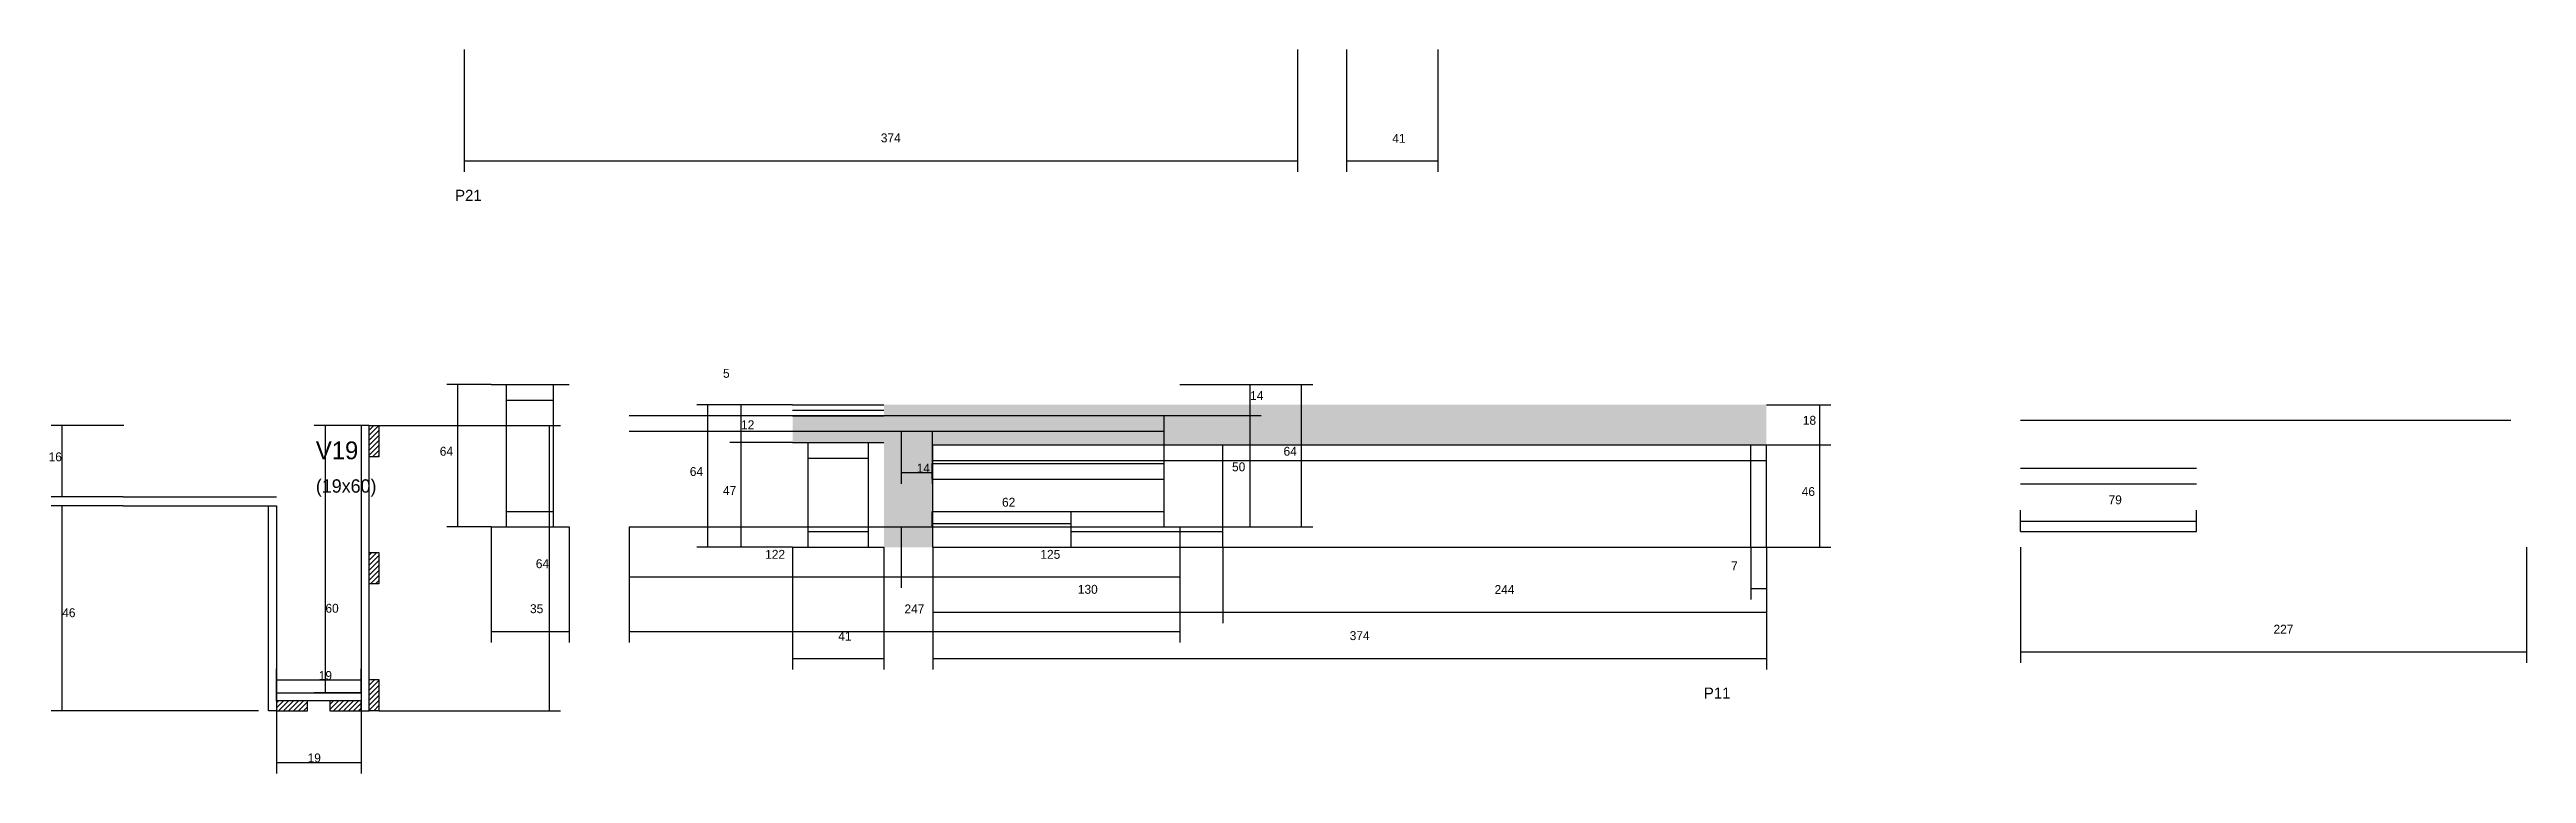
# Model space of a CAD drawing. Header units: metres. Extents: x -2848 to 21926, y -45195 to 1016.
# Drawn here: x 12681 to 13792, y -30936 to -30611 of the extents above; entities that cross this region are included whole.
import ezdxf

# ---------------------------------------------------------------- set-up
doc = ezdxf.new("R2010")
doc.units = ezdxf.units.M
for name, color, linetype in [('COTA', 241, 'Continuous'), ('Cota Seção (2x)', 4, 'Continuous'), ('Madeira', 126, 'Continuous'), ('NOMENCLATURA', 7, 'Continuous'), ('Painéis', 200, 'Continuous'), ('SARR_2.2x7', 40, 'Continuous'), ('SARR_EDITAR', 141, 'Continuous'), ('Texto Seção', 7, 'Continuous')]:
    doc.layers.add(name, color=color, linetype=linetype)

msp = doc.modelspace()

# ---------------------------------------------------------------- texts
at = {"layer": 'COTA'}
for s, p in [('374', (13053.5, -30652.7)), ('41', (13283, -30652.9)), ('5', (12982.7, -30758.4)), ('14', (13219.2, -30768.4)), ('12', (12990.8, -30781.5)), ('18', (13467.2, -30779.5)), ('16', (12680.1, -30795.9)), ('64', (12855.6, -30793.4)), ('50', (13211.1, -30800.4)), ('64', (13234.2, -30793.4)), ('64', (12967.8, -30802.5)), ('47', (12982.7, -30811)), ('14', (13069.6, -30801)), ('46', (13466.7, -30811.5)), ('62', (13107.9, -30816.3)), ('79', (13604.4, -30815.2)), ('64', (12898.7, -30843.9)), ('122', (13001.6, -30839.7)), ('125', (13125.1, -30839.7)), ('7', (13435, -30844.9)), ('130', (13141.9, -30855.4)), ('244', (13328.9, -30855.5)), ('46', (12686.2, -30865.9)), ('35', (12896.1, -30864.1)), ('247', (13064.1, -30864.2)), ('41', (13034.4, -30876.4)), ('374', (13263.9, -30876.2)), ('227', (13678.4, -30873.3)), ('19', (12796.3, -30931.1))]:
    msp.add_text(s, height=4, dxfattribs=at).set_placement(p)
at = {"layer": 'Cota Seção (2x)'}
for s, p in [('60', (12804.3, -30863.9)), ('19', (12801.3, -30894.1))]:
    msp.add_text(s, height=4, dxfattribs=at).set_placement(p)
at = {"layer": 'NOMENCLATURA'}
for s, p in [('P21', (12862.5, -30679)), ('P11', (13422.8, -30902.5))]:
    msp.add_text(s, height=5, dxfattribs=at).set_placement(p)
at = {"layer": 'Texto Seção'}
for s, height, p in [('V19', 8, (12800, -30795)), ('(19x60)', 6, (12800, -30810))]:
    msp.add_text(s, height=height, dxfattribs=at).set_placement(p)

# ---------------------------------------------------------------- hatches: boundary and pattern name
at = {"layer": 'COTA'}
h = msp.add_hatch(dxfattribs=at)
h.set_pattern_fill('AR-CONC', scale=0.03)
h.paths.add_polyline_path([(13013.9, -30787.5), (13054.9, -30787.5), (13054.9, -30834.5), (13076.9, -30834.5), (13076.9, -30788.5), (13450.9, -30788.5), (13450.9, -30770.5), (13054.9, -30770.5), (13054.9, -30775.5), (13013.9, -30775.5)])
at = {"layer": 'Madeira'}
h = msp.add_hatch(dxfattribs=at)
h.set_pattern_fill('ANSI31', scale=0.5)
h.paths.add_polyline_path([(12828.3, -30779.9), (12823.9, -30779.9), (12823.9, -30793.9), (12828.3, -30793.9)])
h = msp.add_hatch(dxfattribs=at)
h.set_pattern_fill('ANSI31', scale=0.5)
h.paths.add_polyline_path([(12828.3, -30836.9), (12823.9, -30836.9), (12823.9, -30850.9), (12828.3, -30850.9)])
h = msp.add_hatch(dxfattribs=at)
h.set_pattern_fill('ANSI31', scale=0.5)
h.paths.add_polyline_path([(12828.3, -30893.9), (12823.9, -30893.9), (12823.9, -30907.9), (12828.3, -30907.9)])
h = msp.add_hatch(dxfattribs=at)
h.set_pattern_fill('ANSI31', scale=0.5)
h.paths.add_polyline_path([(12782.3, -30903.5), (12782.3, -30907.9), (12796.3, -30907.9), (12796.3, -30903.5)])
h = msp.add_hatch(dxfattribs=at)
h.set_pattern_fill('ANSI31', scale=0.5)
h.paths.add_polyline_path([(12806.3, -30903.5), (12806.3, -30907.9), (12820.3, -30907.9), (12820.3, -30903.5)])

# ---------------------------------------------------------------- linework, layer by layer
at = {"layer": 'COTA'}
for p, q in [((12866.5, -30611), (12866.5, -30666)), ((13240.5, -30611), (13240.5, -30666)), ((13262.5, -30611), (13262.5, -30666)), ((13303.5, -30611), (13303.5, -30666)), ((12866.5, -30661), (13240.5, -30661)), ((13262.5, -30661), (13303.5, -30661)), ((12878.6, -30761.4), (12858.7, -30761.4)), ((12863.7, -30825.4), (12863.7, -30761.4)), ((13187.6, -30761.4), (13224.2, -30761.4)), ((13187.6, -30761.4), (13247.3, -30761.4)), ((13219.2, -30775.4), (13219.2, -30761.4)), ((13242.3, -30825.4), (13242.3, -30761.4)), ((13013.9, -30770.5), (12970.9, -30770.5)), ((12975.9, -30834.5), (12975.9, -30770.5)), ((13013.9, -30770.5), (12985.8, -30770.5)), ((12990.8, -30775.5), (12990.8, -30770.5)), ((13450.9, -30770.5), (13479.8, -30770.5)), ((13474.8, -30788.5), (13474.8, -30770.5)), ((12713.8, -30779.9), (12681.2, -30779.9)), ((12686.2, -30811.9), (12686.2, -30779.9)), ((12828.3, -30779.9), (12909.8, -30779.9)), ((12904.8, -30907.9), (12904.8, -30779.9)), ((13013.9, -30775.5), (12985.8, -30775.5)), ((13013.9, -30775.5), (12985.8, -30775.5)), ((12990.8, -30787.5), (12990.8, -30775.5)), ((13062.6, -30782.4), (13062.6, -30806)), ((13076.6, -30782.4), (13076.6, -30806)), ((13187.6, -30775.4), (13224.2, -30775.4)), ((13187.6, -30775.4), (13224.2, -30775.4)), ((13219.2, -30825.4), (13219.2, -30775.4)), ((13013.9, -30787.5), (12985.8, -30787.5)), ((13013.9, -30787.5), (12985.8, -30787.5)), ((12990.8, -30834.5), (12990.8, -30787.5)), ((13450.9, -30788.5), (13479.8, -30788.5)), ((13450.9, -30788.5), (13479.8, -30788.5)), ((13474.8, -30834.5), (13474.8, -30788.5)), ((13062.6, -30801), (13076.6, -30801)), ((12713.6, -30811.9), (12681.2, -30811.9)), ((12713.6, -30815.9), (12681.2, -30815.9)), ((12686.2, -30907.9), (12686.2, -30815.9)), ((13076.9, -30834.5), (13076.9, -30818.9)), ((13138.9, -30827.5), (13138.9, -30818.9)), ((13564.9, -30827.5), (13564.9, -30817.8)), ((13643.9, -30827.5), (13643.9, -30817.8)), ((12878.6, -30825.4), (12858.7, -30825.4)), ((12878.6, -30825.4), (12878.6, -30877.3)), ((12913.6, -30825.4), (12913.6, -30877.3)), ((12940.6, -30825.4), (12940.6, -30852.8)), ((12940.6, -30825.4), (12940.6, -30877.3)), ((13062.6, -30825.4), (13062.6, -30852.8)), ((13062.6, -30825.4), (13062.6, -30852.8)), ((13076.9, -30823.9), (13138.9, -30823.9)), ((13187.6, -30825.4), (13187.6, -30852.8)), ((13187.6, -30825.4), (13187.6, -30877.3)), ((13187.6, -30825.4), (13224.2, -30825.4)), ((13187.6, -30825.4), (13247.3, -30825.4)), ((13564.9, -30822.8), (13643.9, -30822.8)), ((13013.9, -30834.5), (12970.9, -30834.5)), ((13013.9, -30834.5), (12985.8, -30834.5)), ((13013.9, -30834.5), (13013.9, -30889.4)), ((13054.9, -30834.5), (13054.9, -30889.4)), ((13076.9, -30834.5), (13076.9, -30868.6)), ((13076.9, -30834.5), (13076.9, -30889.4)), ((13206.9, -30834.5), (13206.9, -30868.6)), ((13206.9, -30834.5), (13206.9, -30868.6)), ((13443.9, -30834.5), (13443.9, -30858)), ((13450.9, -30834.5), (13450.9, -30868.6)), ((13450.9, -30834.5), (13450.9, -30889.4)), ((13450.9, -30834.5), (13479.8, -30834.5)), ((13450.9, -30834.5), (13450.9, -30858)), ((13564.9, -30834.5), (13564.9, -30886.4)), ((13791.9, -30834.5), (13791.9, -30886.4)), ((12940.6, -30847.8), (13062.6, -30847.8)), ((13062.6, -30847.8), (13187.6, -30847.8)), ((13443.9, -30853), (13450.9, -30853)), ((12878.6, -30872.3), (12913.6, -30872.3)), ((12940.6, -30872.3), (13187.6, -30872.3)), ((13076.9, -30863.6), (13206.9, -30863.6)), ((13206.9, -30863.6), (13450.9, -30863.6)), ((13013.9, -30884.4), (13054.9, -30884.4)), ((13076.9, -30884.4), (13450.9, -30884.4)), ((13564.9, -30881.4), (13791.9, -30881.4)), ((12774.3, -30907.9), (12681.2, -30907.9)), ((12782.3, -30907.9), (12782.3, -30936.1)), ((12820.3, -30907.9), (12820.3, -30936.1)), ((12828.3, -30907.9), (12909.8, -30907.9)), ((12782.3, -30931.1), (12820.3, -30931.1))]:
    msp.add_line(p, q, dxfattribs=at)
at = {"layer": 'Cota Seção (2x)'}
for p, q in [((12820.3, -30779.9), (12799.3, -30779.9)), ((12804.3, -30899.9), (12804.3, -30779.9)), ((12782.3, -30899.9), (12782.3, -30889.1)), ((12782.3, -30894.1), (12820.3, -30894.1)), ((12820.3, -30899.9), (12820.3, -30889.1)), ((12820.3, -30899.9), (12799.3, -30899.9))]:
    msp.add_line(p, q, dxfattribs=at)
at = {"layer": 'Madeira'}
for points in [[(12828.3, -30779.9), (12828.3, -30793.9), (12823.9, -30793.9), (12823.9, -30779.9)], [(12828.3, -30836.9), (12828.3, -30850.9), (12823.9, -30850.9), (12823.9, -30836.9)], [(12828.3, -30893.9), (12828.3, -30907.9), (12823.9, -30907.9), (12823.9, -30893.9)], [(12796.3, -30903.5), (12782.3, -30903.5), (12782.3, -30907.9), (12796.3, -30907.9)], [(12820.3, -30903.5), (12806.3, -30903.5), (12806.3, -30907.9), (12820.3, -30907.9)]]:
    msp.add_lwpolyline(points, close=True, dxfattribs=at)
at = {"layer": 'Painéis'}
for p, q in [((12878.6, -30761.4), (12913.6, -30761.4)), ((13013.9, -30770.5), (13054.9, -30770.5)), ((12940.6, -30775.4), (13187.6, -30775.4)), ((13013.9, -30775.5), (13054.9, -30775.5)), ((13013.9, -30787.5), (13054.9, -30787.5)), ((13076.9, -30788.5), (13450.9, -30788.5)), ((13076.9, -30834.5), (13076.9, -30788.5)), ((13206.9, -30834.5), (13206.9, -30788.5)), ((13450.9, -30834.5), (13450.9, -30788.5)), ((12713.6, -30811.9), (12782.3, -30811.9)), ((12713.6, -30815.9), (12782.3, -30815.9)), ((12878.6, -30825.4), (12913.6, -30825.4)), ((12940.6, -30825.4), (13187.6, -30825.4)), ((13013.9, -30834.5), (13054.9, -30834.5)), ((13076.9, -30834.5), (13450.9, -30834.5))]:
    msp.add_line(p, q, dxfattribs=at)
for points in [[(12823.9, -30907.9), (12823.9, -30779.9), (12820.3, -30779.9), (12820.3, -30907.9)], [(12778.7, -30907.9), (12778.7, -30815.9), (12782.3, -30815.9), (12782.3, -30907.9)], [(12782.3, -30899.9), (12820.3, -30899.9), (12820.3, -30903.5), (12782.3, -30903.5)]]:
    msp.add_lwpolyline(points, close=True, dxfattribs=at)
at = {"layer": 'SARR_2.2x7'}
for p, q in [((12885.6, -30825.4), (12885.6, -30761.4)), ((12906.6, -30825.4), (12906.6, -30761.4)), ((12885.6, -30768.4), (12906.6, -30768.4)), ((12940.6, -30782.4), (13062.6, -30782.4)), ((13062.6, -30782.4), (13180.6, -30782.4)), ((13180.6, -30825.4), (13180.6, -30775.4)), ((13564.9, -30777.5), (13784.9, -30777.5)), ((13020.9, -30834.5), (13020.9, -30787.5)), ((13020.9, -30794.5), (13047.9, -30794.5)), ((13047.9, -30834.5), (13047.9, -30787.5)), ((13076.9, -30795.5), (13206.9, -30795.5)), ((13206.9, -30795.5), (13450.9, -30795.5)), ((13443.9, -30834.5), (13443.9, -30788.5)), ((13076.6, -30796.9), (13180.6, -30796.9)), ((13076.6, -30803.9), (13076.6, -30796.9)), ((13076.6, -30803.9), (13180.6, -30803.9)), ((13564.9, -30799), (13643.9, -30799)), ((13564.9, -30806), (13643.9, -30806)), ((12885.6, -30818.4), (12906.6, -30818.4)), ((13076.6, -30818.4), (13180.6, -30818.4)), ((13076.6, -30825.4), (13076.6, -30818.4)), ((13020.9, -30827.5), (13047.9, -30827.5)), ((13138.9, -30827.5), (13206.9, -30827.5)), ((13138.9, -30834.5), (13138.9, -30827.5)), ((13564.9, -30827.5), (13643.9, -30827.5)), ((13138.9, -30834.5), (13142.4, -30834.5))]:
    msp.add_line(p, q, dxfattribs=at)
at = {"layer": 'SARR_EDITAR'}
msp.add_line((13013.9, -30773), (13054.9, -30773), dxfattribs=at)

msp.set_redraw_order([(e.dxf.handle, doc.entitydb.next_handle()) for e in msp.query("TEXT MTEXT ATTDEF DIMENSION ARC_DIMENSION")])  # texts and dimensions are drawn at this point

doc.saveas('drawing.dxf')
